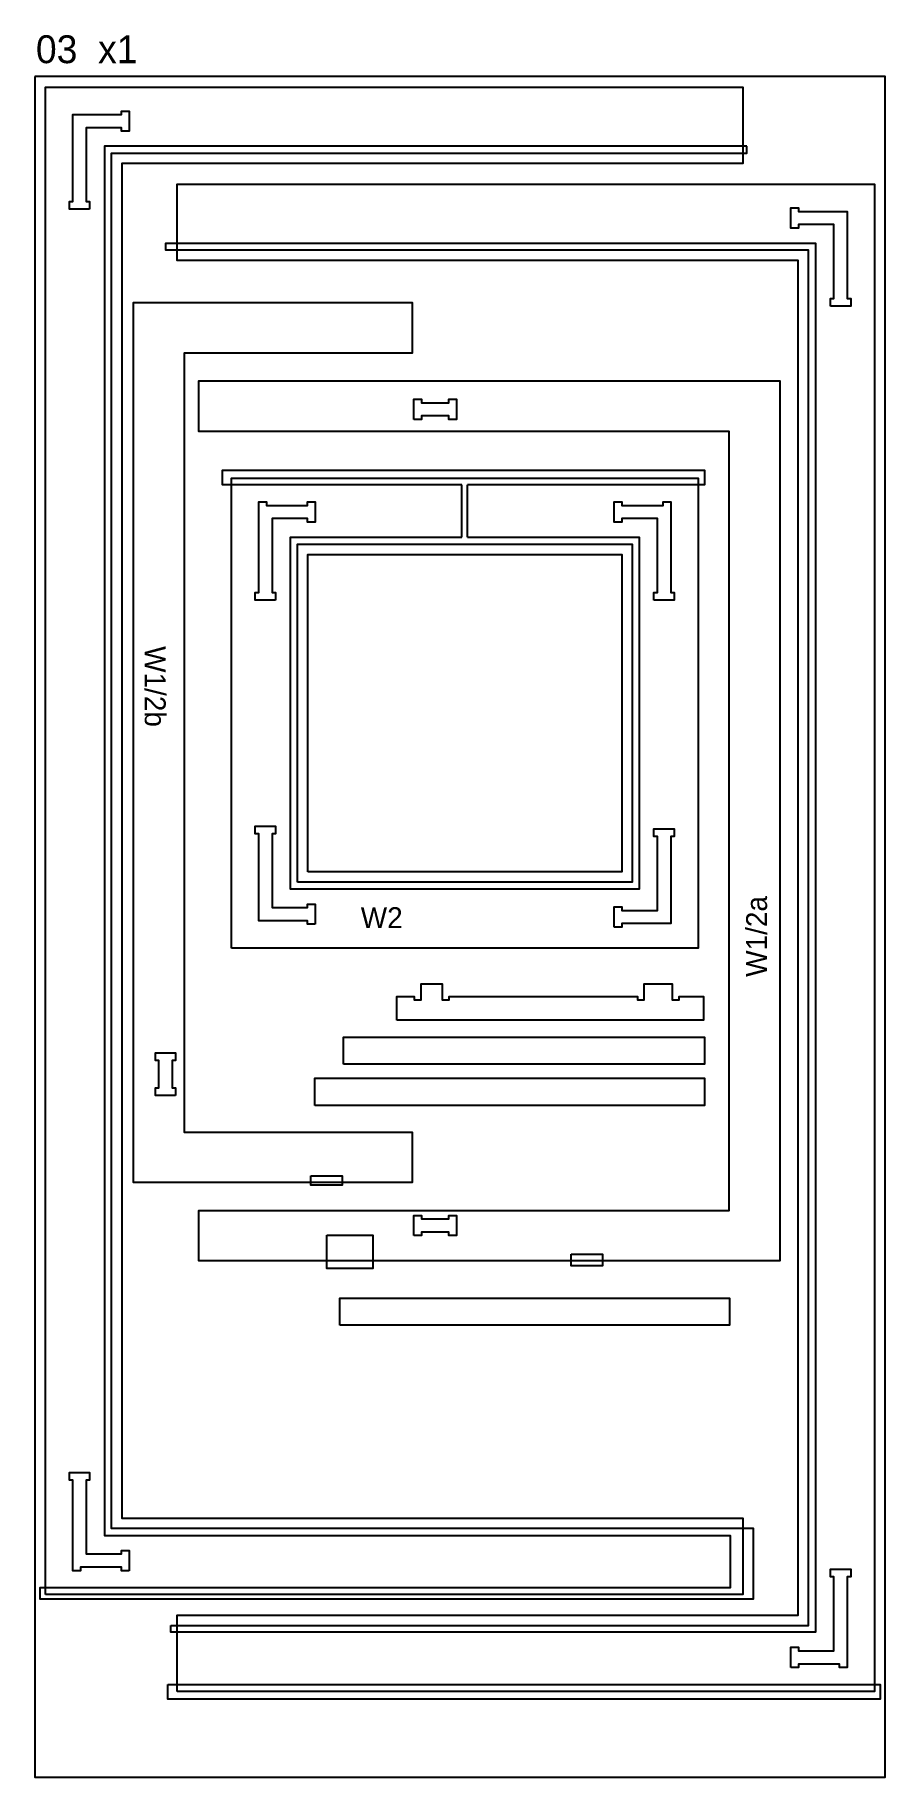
# Model space of a CAD drawing. Header units: inches. Extents: x -19170 to 42346, y 18707 to 54393.
# Drawn here: x -18981 to -17761, y 36707 to 39206 of the extents above; entities that cross this region are included whole.
import ezdxf

# ---------------------------------------------------------------- set-up
doc = ezdxf.new("R2010")
doc.units = ezdxf.units.IN
doc.header["$MEASUREMENT"] = 0
for name, color, linetype in [('00_SHEET_BirchPlywood_2440x1220x18', 74, 'CONTINUOUS'), ('1_3mmTOOL_2mmDEEP_CENTRE', 2, 'CONTINUOUS'), ('2_ROUT_7mmDEEP', 6, 'CONTINUOUS'), ('3__ROUT15mmDEEP', 30, 'CONTINUOUS'), ('4_6mmTOOL_CUTTHROUGH_INSIDE', 4, 'CONTINUOUS'), ('5_6mmTOOL_CUTTHROUGH_OUTSIDE', 5, 'CONTINUOUS')]:
    doc.layers.add(name, color=color, linetype=linetype)

msp = doc.modelspace()

# ---------------------------------------------------------------- texts
at = {"layer": '00_SHEET_BirchPlywood_2440x1220x18', "insert": (-18979.7, 39205.8), "char_height": 40, "attachment_point": 1}
msp.add_mtext_dynamic_manual_height_columns('03  x1', width=871.788, gutter_width=200, heights=[0], dxfattribs=at)
at = {"layer": '1_3mmTOOL_2mmDEEP_CENTRE', "char_height": 30, "attachment_point": 1}
for s, insert, rotation in [('\\A1;{\\W6.55819; }W1/2b', (-18793.5, 38402.5), 270), ('\\A1;{\\W6.55819; }W1/2a', (-17960.7, 37781.8), 90)]:
    msp.add_mtext_dynamic_manual_height_columns(s, width=533.492, gutter_width=200, heights=[0], dxfattribs=dict(at, insert=insert, rotation=rotation))
at = {"layer": '1_3mmTOOL_2mmDEEP_CENTRE', "insert": (-18601.6, 37954.8), "char_height": 30, "attachment_point": 1}
msp.add_mtext_dynamic_manual_height_columns('{\\W7.89152; }W2', width=533.492, gutter_width=200, heights=[0], dxfattribs=at)

# ---------------------------------------------------------------- linework, layer by layer
at = {"layer": '00_SHEET_BirchPlywood_2440x1220x18'}
msp.add_lwpolyline([(-18981.2, 39146.6), (-18981.2, 36706.6), (-17761.2, 36706.6), (-17761.2, 39146.6)], close=True, dxfattribs=at)
at = {"layer": '2_ROUT_7mmDEEP'}
for p, q in [((-18368.4, 38485.8), (-18368.4, 38560.8)), ((-18360.4, 38485.8), (-18360.4, 38560.8))]:
    msp.add_line(p, q, dxfattribs=at)
for points in [[(-18902.7, 38956.1), (-18931.7, 38956.1), (-18931.7, 38967.1), (-18926.7, 38967.1), (-18926.7, 39092.1), (-18856.7, 39092.1), (-18856.7, 39097.1), (-18845.7, 39097.1), (-18845.7, 39068.1), (-18856.7, 39068.1), (-18856.7, 39073.1), (-18907.7, 39073.1), (-18907.7, 38967.1), (-18902.7, 38967.1)], [(-17839.7, 38817.2), (-17839.7, 38828.2), (-17834.7, 38828.2), (-17834.7, 38934.2), (-17885.7, 38934.2), (-17885.7, 38929.2), (-17896.7, 38929.2), (-17896.7, 38958.2), (-17885.7, 38958.2), (-17885.7, 38953.2), (-17815.7, 38953.2), (-17815.7, 38828.2), (-17810.7, 38828.2), (-17810.7, 38817.2)], [(-18635.9, 38395.3), (-18664.9, 38395.3), (-18664.9, 38406.3), (-18659.9, 38406.3), (-18659.9, 38536.3), (-18648.9, 38536.3), (-18648.9, 38531.3), (-18589.9, 38531.3), (-18589.9, 38536.3), (-18578.9, 38536.3), (-18578.9, 38507.3), (-18589.9, 38507.3), (-18589.9, 38512.3), (-18640.9, 38512.3), (-18640.9, 38406.3), (-18635.9, 38406.3)], [(-18092.9, 38395.3), (-18092.9, 38406.3), (-18087.9, 38406.3), (-18087.9, 38512.3), (-18138.9, 38512.3), (-18138.9, 38507.3), (-18149.9, 38507.3), (-18149.9, 38536.3), (-18138.9, 38536.3), (-18138.9, 38531.3), (-18079.9, 38531.3), (-18079.9, 38536.3), (-18068.9, 38536.3), (-18068.9, 38406.3), (-18063.9, 38406.3), (-18063.9, 38395.3)], [(-18604.4, 37990.8), (-18604.4, 38475.8), (-18124.4, 38475.8), (-18124.4, 37990.8)], [(-18578.9, 37930.3), (-18589.9, 37930.3), (-18589.9, 37935.3), (-18659.9, 37935.3), (-18659.9, 38060.3), (-18664.9, 38060.3), (-18664.9, 38071.3), (-18635.9, 38071.3), (-18635.9, 38060.3), (-18640.9, 38060.3), (-18640.9, 37954.3), (-18589.9, 37954.3), (-18589.9, 37959.3), (-18578.9, 37959.3)], [(-18149.9, 37926.3), (-18149.9, 37955.3), (-18138.9, 37955.3), (-18138.9, 37950.3), (-18087.9, 37950.3), (-18087.9, 38056.3), (-18092.9, 38056.3), (-18092.9, 38067.3), (-18063.9, 38067.3), (-18063.9, 38056.3), (-18068.9, 38056.3), (-18068.9, 37931.3), (-18138.9, 37931.3), (-18138.9, 37926.3)], [(-18845.7, 37002.8), (-18856.7, 37002.8), (-18856.7, 37007.8), (-18915.7, 37007.8), (-18915.7, 37002.8), (-18926.7, 37002.8), (-18926.7, 37132.8), (-18931.7, 37132.8), (-18931.7, 37143.8), (-18902.7, 37143.8), (-18902.7, 37132.8), (-18907.7, 37132.8), (-18907.7, 37026.8), (-18856.7, 37026.8), (-18856.7, 37031.8), (-18845.7, 37031.8)], [(-17896.7, 36863.9), (-17896.7, 36892.9), (-17885.7, 36892.9), (-17885.7, 36887.9), (-17834.7, 36887.9), (-17834.7, 36993.9), (-17839.7, 36993.9), (-17839.7, 37004.9), (-17810.7, 37004.9), (-17810.7, 36993.9), (-17815.7, 36993.9), (-17815.7, 36863.9), (-17826.7, 36863.9), (-17826.7, 36868.9), (-17885.7, 36868.9), (-17885.7, 36863.9)], [(-18790.6, 36839.4), (-17768.6, 36839.4), (-17768.6, 36818.3), (-18790.6, 36818.3)]]:
    msp.add_lwpolyline(points, close=True, dxfattribs=at)
for points in [[(-17959.6, 39046.6), (-18881.2, 39046.6), (-18881.2, 37053.3), (-17983.7, 37053.3), (-17983.7, 36978.3), (-18974.3, 36978.3), (-18974.3, 36962.4), (-17950.2, 36962.4), (-17950.2, 37063.3), (-18871.2, 37063.3), (-18871.2, 39036.6), (-17959.6, 39036.6), (-17959.6, 39046.6)], [(-18786.3, 36924.4), (-17871.2, 36924.4), (-17871.2, 38897.7), (-18793.2, 38897.7), (-18793.2, 38907.7), (-17861.2, 38907.7), (-17861.2, 36914.4), (-18786.3, 36914.4), (-18786.3, 36924.4)], [(-18368.4, 38560.8), (-18712.2, 38560.8), (-18712.2, 38582), (-18020.5, 38582), (-18020.5, 38560.8), (-18360.4, 38560.8)], [(-18360.4, 38485.8), (-18114.4, 38485.8), (-18114.4, 37980.8), (-18614.4, 37980.8), (-18614.4, 38485.8), (-18368.4, 38485.8)]]:
    msp.add_lwpolyline(points, dxfattribs=at)
at = {"layer": '3__ROUT15mmDEEP'}
for points in [[(-18585.3, 37569.5), (-18540.3, 37569.5), (-18540.3, 37555.8), (-18585.3, 37555.8)], [(-18562.1, 37484.1), (-18496.1, 37484.1), (-18496.1, 37436.4), (-18562.1, 37436.4)], [(-18211.6, 37457.1), (-18166.6, 37457.1), (-18166.6, 37440.2), (-18211.6, 37440.2)]]:
    msp.add_lwpolyline(points, close=True, dxfattribs=at)
at = {"layer": '4_6mmTOOL_CUTTHROUGH_INSIDE'}
for points in [[(-18437.4, 38654.6), (-18437.4, 38683.6), (-18426.4, 38683.6), (-18426.4, 38678.6), (-18387.4, 38678.6), (-18387.4, 38683.6), (-18376.4, 38683.6), (-18376.4, 38654.6), (-18387.4, 38654.6), (-18387.4, 38659.6), (-18426.4, 38659.6), (-18426.4, 38654.6)], [(-18779.3, 37684.7), (-18808.3, 37684.7), (-18808.3, 37695.7), (-18803.3, 37695.7), (-18803.3, 37734.7), (-18808.3, 37734.7), (-18808.3, 37745.7), (-18779.3, 37745.7), (-18779.3, 37734.7), (-18784.3, 37734.7), (-18784.3, 37695.7), (-18779.3, 37695.7)], [(-18437.4, 37483.6), (-18437.4, 37512.6), (-18426.4, 37512.6), (-18426.4, 37507.6), (-18387.4, 37507.6), (-18387.4, 37512.6), (-18376.4, 37512.6), (-18376.4, 37483.6), (-18387.4, 37483.6), (-18387.4, 37488.6), (-18426.4, 37488.6), (-18426.4, 37483.6)]]:
    msp.add_lwpolyline(points, close=True, dxfattribs=at)
at = {"layer": '5_6mmTOOL_CUTTHROUGH_OUTSIDE'}
for points in [[(-18966, 36968.6), (-18966, 36978.3), (-18966, 39131.4), (-17965.5, 39131.4), (-17965.5, 39046.6), (-17965.5, 39036.6), (-17965.5, 39021.9), (-18856.5, 39021.9), (-18856.5, 37078.1), (-17965.5, 37078.1), (-17965.5, 37063.3), (-17965.5, 37053.3), (-17965.5, 36968.6)], [(-18777, 36829.6), (-18777, 36839.4), (-18777, 36914.4), (-18777, 36924.4), (-18777, 36939.1), (-17886, 36939.1), (-17886, 38882.9), (-18777, 38882.9), (-18777, 38897.7), (-18777, 38907.7), (-18777, 38992.4), (-17776.5, 38992.4), (-17776.5, 36839.4), (-17776.5, 36829.6)], [(-18585.3, 37559.7), (-18839.6, 37559.7), (-18839.6, 38822.2), (-18440.1, 38822.2), (-18440.1, 38749.7), (-18767.1, 38749.7), (-18767.1, 37632.2), (-18440.1, 37632.2), (-18440.1, 37559.7), (-18540.3, 37559.7)], [(-18562.1, 37447.3), (-18745.9, 37447.3), (-18745.9, 37519.8), (-17984.9, 37519.8), (-17984.9, 38637.3), (-18745.9, 38637.3), (-18745.9, 38709.8), (-17912.4, 38709.8), (-17912.4, 37447.3), (-18166.6, 37447.3), (-18211.6, 37447.3), (-18496.1, 37447.3)], [(-18699.2, 37896), (-18699.2, 38560.8), (-18699.2, 38570.5), (-18029.7, 38570.5), (-18029.7, 38560.8), (-18029.7, 37896)], [(-18589.7, 38005.5), (-18589.7, 38461), (-18139.2, 38461), (-18139.2, 38005.5)], [(-18461.8, 37792.8), (-18461.8, 37826.8), (-18436.8, 37826.8), (-18436.8, 37821.8), (-18426.8, 37821.8), (-18426.8, 37844.8), (-18396.8, 37844.8), (-18396.8, 37821.8), (-18386.8, 37821.8), (-18386.8, 37826.8), (-18116.8, 37826.8), (-18116.8, 37821.8), (-18106.8, 37821.8), (-18106.8, 37844.8), (-18066.8, 37844.8), (-18066.8, 37821.8), (-18056.8, 37821.8), (-18056.8, 37826.8), (-18021.8, 37826.8), (-18021.8, 37792.8)], [(-18538.5, 37729.4), (-18538.5, 37768.4), (-18020.5, 37768.4), (-18020.5, 37729.4)], [(-18579.5, 37670.4), (-18579.5, 37709.4), (-18020.5, 37709.4), (-18020.5, 37670.4)], [(-18543.6, 37355), (-18543.6, 37394), (-17984.6, 37394), (-17984.6, 37355)]]:
    msp.add_lwpolyline(points, close=True, dxfattribs=at)

msp.set_redraw_order([(e.dxf.handle, doc.entitydb.next_handle()) for e in msp.query("TEXT MTEXT ATTDEF DIMENSION ARC_DIMENSION")])  # texts and dimensions are drawn at this point

doc.saveas('drawing.dxf')
